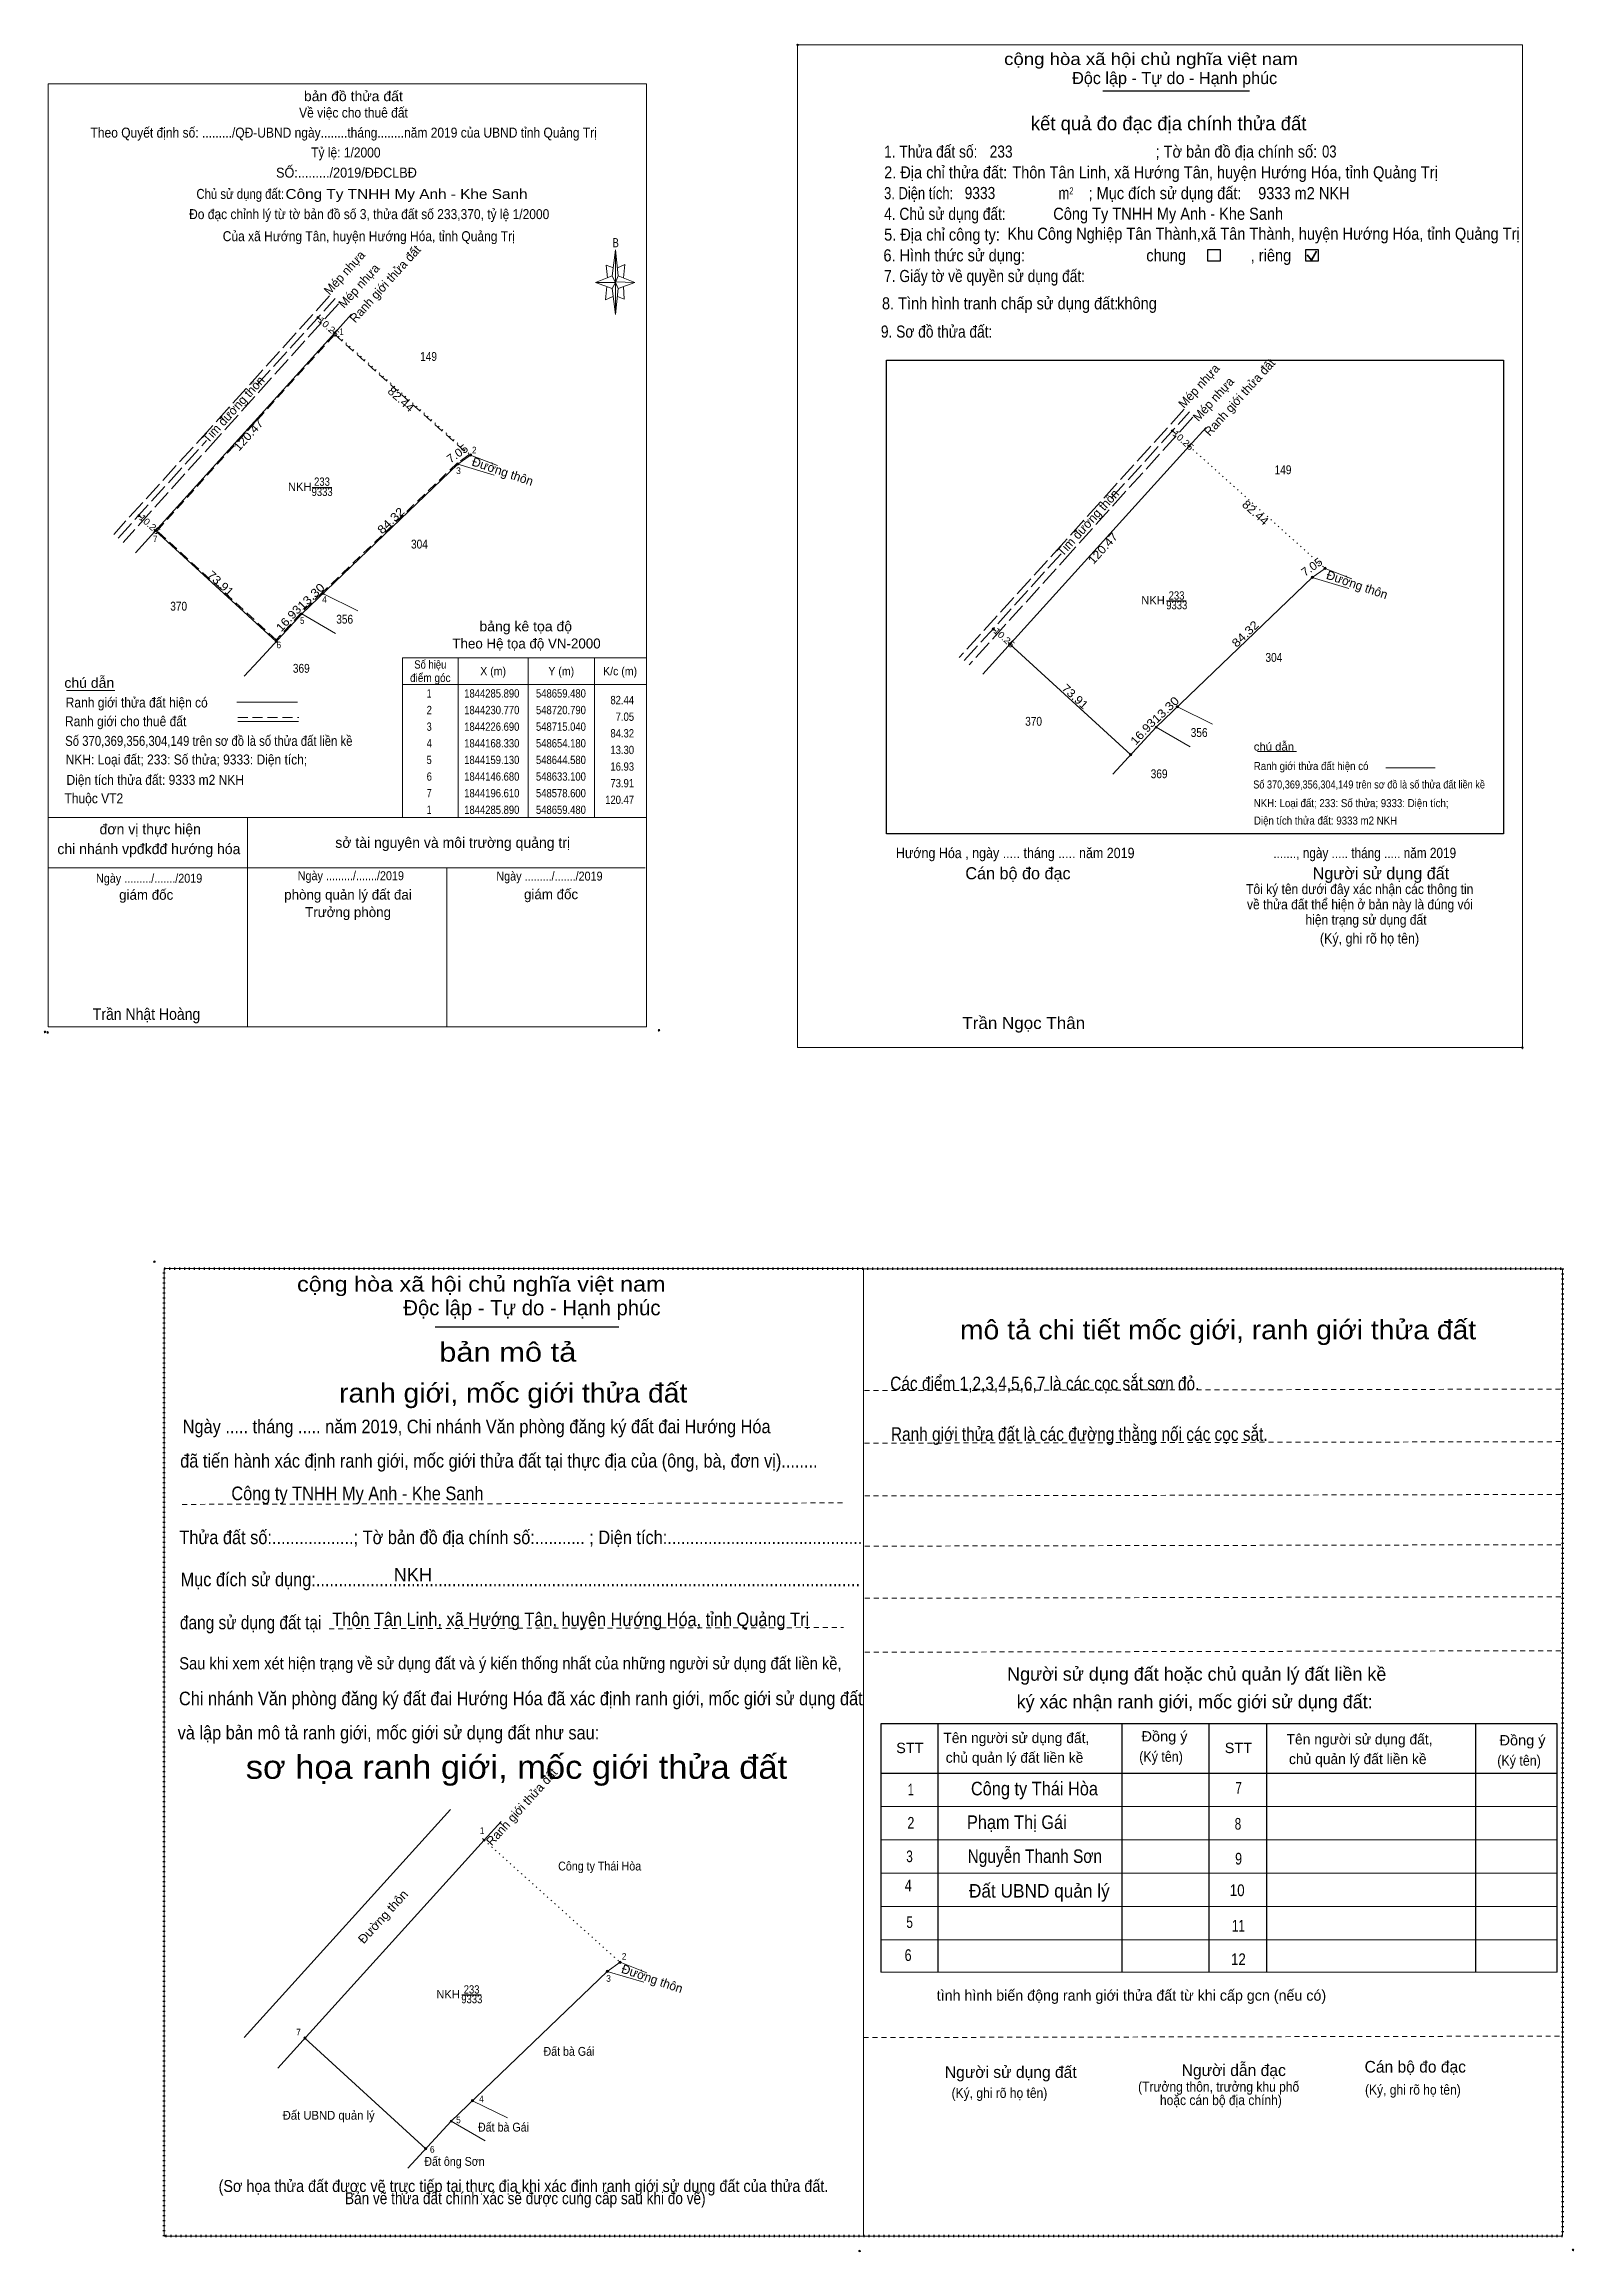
# Model space of a CAD drawing. Header units: metres. Extents: x 547557 to 548969, y 1843289 to 1844500.
# Drawn here: x 547557 to 548247, y 1843289 to 1844285 of the extents above; entities that cross this region are included whole.
import ezdxf
from ezdxf.enums import TextEntityAlignment as Align

# ---------------------------------------------------------------- set-up
doc = ezdxf.new("R2010")
doc.units = ezdxf.units.M
doc.header["$LTSCALE"] = 1.5
doc.header["$PDMODE"] = 32
doc.header["$PDSIZE"] = 0.75
for name, pattern in [('DOTTED', [1.5, 0.3, -1.2]), ('LONG_DASHED', [7.5, 6, -1.5]), ('MEDIUM_DASHED', [4.5, 3, -1.5]), ('SHORT_DASHED', [2.7, 1.5, -1.2])]:
    doc.linetypes.add(name, pattern=pattern)
for name, color, linetype, lineweight in [('1', 7, 'SHORT_DASHED', 13), ('10', 7, 'Continuous', 13), ('13', 7, 'Continuous', 25), ('17', 7, 'Continuous', 13), ('2', 7, 'Continuous', 13), ('22', 7, 'LONG_DASHED', 13), ('23', 7, 'Continuous', 13), ('32', 7, 'Continuous', 13), ('5', 7, 'Continuous', 13), ('6', 7, 'Continuous', 13), ('63', 7, 'Continuous', 13)]:
    doc.layers.add(name, color=color, linetype=linetype, lineweight=lineweight)
doc.layers.add('16', color=7, linetype='Continuous')

msp = doc.modelspace()

# ---------------------------------------------------------------- texts
at = {"layer": '1'}
for s, width, p in [('(Sơ họa thửa đất được vẽ trực tiếp tại thực địa khi xác định ranh giới sử dụng đất của thửa đất.', 0.9, (547773.1, 1843316.34)), (' Bản vẽ thửa đất chính xác sẽ được cung cấp sau khi đo vẽ)', 0.85, (547773.075, 1843310.84))]:
    msp.add_text(s, height=5.4, dxfattribs=dict(at, width=width)).set_placement(p, align=Align.CENTER)
at = {"layer": '10'}
for s, width, p in [('149', 0.85, (547730.27, 1844142.45)), ('149', 0.85, (548115.85, 1844091.33)), ('304', 0.85, (547726.155, 1844057.79)), ('370', 0.85, (547617.515, 1844029.77)), ('356', 0.85, (547692.425, 1844023.9)), ('369', 0.85, (547672.85, 1844001.74)), ('304', 0.85, (548111.735, 1844006.67)), ('370', 0.85, (548003.305, 1843977.84)), ('356', 0.85, (548078.005, 1843972.78)), ('369', 0.85, (548059.94, 1843954.17)), ('Công ty Thái Hòa', 0.9, (547807.495, 1843461.39)), ('Đất bà Gái', 0.9, (547793.63, 1843377.78)), ('Đất UBND quản lý', 0.95, (547685.2, 1843348.95)), ('Đất bà Gái', 0.9, (547764.09, 1843343.59)), ('Đất ông Sơn', 0.9, (547741.975, 1843328.14))]:
    msp.add_text(s, height=4, dxfattribs=dict(at, width=width)).set_placement(p, align=Align.CENTER)
at = {"layer": '10', "width": 1.1}
for p in [(547603.447, 1844067.578), (547989.027, 1844016.458)]:
    msp.add_text('10.25', height=3, rotation=317.54, dxfattribs=at).set_placement(p, align=Align.CENTER)
at = {"layer": '13'}
for s, rotation, p in [('Ranh giới thửa đất', 47.906, (547712.155, 1844175.819)), ('Mép nhựa', 47.8, (547693.797, 1844180.917)), ('Mép nhựa', 47.906, (547700.324, 1844174.964)), ('Ranh giới thửa đất', 47.906, (548097.735, 1844124.699)), ('Mép nhựa', 47.8, (548079.377, 1844129.797)), ('Mép nhựa', 47.906, (548085.904, 1844123.844)), ('Ranh giới thửa đất', 47.906, (547773.77, 1843488.744))]:
    msp.add_text(s, height=4, rotation=rotation, dxfattribs=at).set_placement(p, align=Align.CENTER)
for p in [(547677.43, 1844083.8), (548062.48, 1844032.57), (547744.37, 1843403.68)]:
    msp.add_text('NKH', height=3.75, dxfattribs=at).set_placement(p, align=Align.RIGHT)
at = {"layer": '13', "width": 0.85}
for p in [(547682.185, 1844086.09), (548067.805, 1844034.74), (547749.695, 1843405.85)]:
    msp.add_text('233', height=3.75, dxfattribs=at).set_placement(p, align=Align.CENTER)
at = {"layer": '16'}
for s, height, width, p in [('Các điểm 1,2,3,4,5,6,7 là các cọc sắt sơn đỏ.', 6.12, 0.85, (547938.61, 1843678.06)), ('Ngày ..... tháng ..... năm 2019, Chi nhánh Văn phòng đăng ký đất đai Hướng Hóa', 6.12, 0.9, (547619.34, 1843658.64)), ('Ranh giới thửa đất là các đường thằng nối các cọc sắt.', 6.12, 0.85, (547938.91, 1843655.22)), (' đã tiến hành xác định ranh giới, mốc giới thửa đất tại thực địa của (ông, bà, đơn vị)........', 6.12, 0.9, (547616.16, 1843643.16)), ('Công ty TNHH My Anh - Khe Sanh', 6.12, 0.9, (547641.28, 1843628.45)), ('Thửa đất số:..................; Tờ bản đồ địa chính số:........... ; Diện tích:...........................................', 6.12, 0.9, (547617.82, 1843608.62)), ('Mục đích sử dụng:........................................................................................................................', 6.12, 0.9, (547618.38, 1843589.64)), ('đang sử dụng đất tại', 6.12, 0.85, (547618.08, 1843570.2)), ('Thôn Tân Linh, xã Hướng Tân, huyện Hướng Hóa, tỉnh Quảng Trị', 6.12, 0.9, (547686.78, 1843571.64)), ('Sau khi xem xét hiện trạng về sử dụng đất và ý kiến thống nhất của những người sử dụng đất liền kề,', 5.508, 0.9, (547617.78, 1843552.1)), ('Chi nhánh Văn phòng đăng ký đất đai Hướng Hóa đã xác định ranh giới, mốc giới sử dụng đất', 6.12, 0.9, (547617.64, 1843535.94)), (' và lập bản mô tả ranh giới, mốc giới sử dụng đất như sau:', 6.12, 0.9, (547615, 1843520.52)), ('Công ty Thái Hòa', 6.12, 0.9, (547975.03, 1843495.29)), ('Phạm Thị Gái', 6.12, 0.9, (547973.22, 1843480.11)), ('Nguyễn Thanh Sơn', 6.12, 0.85, (547973.53, 1843464.78)), ('Đất UBND quản lý', 6.12, 0.95, (547974.13, 1843449.15))]:
    msp.add_text(s, height=height, dxfattribs=dict(at, width=width)).set_placement(p)
msp.add_text('NKH', height=6.12, dxfattribs=at).set_placement((547714.56, 1843591.78))
at = {"layer": '2'}
for s, height, width, p in [('cộng hòa xã hội chủ nghĩa việt nam', 5.459, 1.15, (547990.01, 1844275.94)), ('1. Thửa đất số:', 5.459, 0.85, (547935.85, 1844234.14)), ('233', 5.46, 0.85, (547983.47, 1844234.14)), ('; Tờ bản đồ địa chính số:', 5.459, 0.9, (548058.31, 1844234.14)), ('03', 5.46, 0.8, (548133.49, 1844234.2)), ('2. Địa chỉ thửa đất:', 5.459, 0.9, (547935.85, 1844224.78)), ('Thôn Tân Linh, xã Hướng Tân, huyện Hướng Hóa, tỉnh Quảng Trị', 5.46, 0.9, (547993.69, 1844224.78)), ('4. Chủ sử dụng đất:', 5.46, 0.85, (547935.85, 1844206.06)), ('3. Diện tích:', 5.459, 0.8, (547935.85, 1844215.4)), ('9333', 5.46, 0.85, (547972.19, 1844215.46)), ('m', 5.459, 0.8, (548014.55, 1844215.4)), ('2', 3.119, 0.8, (548019.43, 1844217.62)), ('; Mục đích sử dụng đất:', 5.459, 0.9, (548028.07, 1844215.4)), ('9333 m2 NKH', 5.46, 0.9, (548104.63, 1844215.4)), ('5. Địa chỉ công ty:', 5.46, 0.9, (547935.85, 1844196.7)), ('Khu Công Nghiệp Tân Thành,xã Tân Thành, huyện Hướng Hóa, tỉnh Quảng Trị', 5.46, 0.9, (547991.47, 1844197.1)), ('Công Ty TNHH My Anh - Khe Sanh ', 5.46, 0.9, (548012.17, 1844206.1)), ('6. Hình thức sử dụng:', 5.459, 0.9, (547935.53, 1844187.34)), ('chung                , riêng', 5.459, 0.9, (548054.17, 1844187.34)), ('7. Giấy tờ về quyền sử dụng đất:', 5.459, 0.85, (547935.85, 1844178.02)), ('8. Tình hình tranh chấp sử dụng đất: ', 5.46, 0.9, (547934.87, 1844165.68)), ('không', 5.459, 0.9, (548041.01, 1844165.72)), ('9. Sơ đồ thửa đất:', 5.459, 0.85, (547934.39, 1844152.94)), ('chú dẫn', 4.5, 1.05, (547565.94, 1843994.96)), ('Ranh giới thửa đất hiện có ', 4.5, 0.9, (547566.54, 1843986.08)), ('Số 370,369,356,304,149 trên sơ đồ là số thửa đất liền kề', 4.5, 0.85, (547566.3, 1843968.76)), ('Ranh giới cho thuê đất', 4.5, 0.9, (547566.22, 1843977.62)), ('NKH: Loại đất; 233: Số thửa; 9333: Diện tích;', 4.5, 0.9, (547566.52, 1843960.36)), ('Diện tích thửa đất: 9333 m2 NKH', 4.5, 0.9, (547566.9, 1843951.18)), ('Số 370,369,356,304,149 trên sơ đồ là số thửa đất liền kề', 3.63, 0.85, (548102.41, 1843949.53)), ('Thuộc VT2', 4.5, 0.9, (547565.98, 1843942.84)), ('NKH: Loại đất; 233: Số thửa; 9333: Diện tích;', 3.63, 0.9, (548102.63, 1843941.13)), ('Diện tích thửa đất: 9333 m2 NKH', 3.63, 0.9, (548102.74, 1843933.25)), ('Hướng Hóa , ngày ..... tháng ..... năm 2019', 4.68, 0.9, (547941.19, 1843918.12)), ('......., ngày ..... tháng ..... năm 2019', 4.68, 0.85, (548111.47, 1843918.12)), ('(Ký, ghi rõ họ tên)', 4.679, 0.9, (548132.51, 1843879.58)), ('Trần Ngọc Thân', 5.46, 1.05, (547971.16, 1843841.03)), ('cộng hòa xã hội chủ nghĩa việt nam', 6.847, 1.15, (547670.94, 1843722.56)), ('STT', 4.666, 1.05, (547941.28, 1843514.34)), ('(Ký tên)', 4.666, 0.9, (548050.98, 1843510.44)), ('Đồng ý', 4.666, 1.05, (548052, 1843519.58)), ('STT', 4.666, 1.05, (548089.54, 1843514.34)), ('Đồng ý', 4.666, 1.05, (548213.56, 1843517.82)), ('(Ký tên)', 4.666, 0.9, (548212.54, 1843508.66)), ('(Ký, ghi rõ họ tên)', 4.515, 0.9, (547966.3, 1843358.76)), ('(Ký, ghi rõ họ tên)', 4.515, 0.9, (548152.86, 1843360.26))]:
    msp.add_text(s, height=height, dxfattribs=dict(at, width=width)).set_placement(p)
for s, height, p in [('Độc lập - Tự do - Hạnh phúc', 5.459, (548020.69, 1844267.32)), ('Theo Hệ tọa độ VN-2000', 4.5, (547741.02, 1844012.7)), ('Cán bộ đo đạc', 5.459, (547972.51, 1843908.56)), ('Người sử dụng đất', 5.459, (548129.23, 1843908.56)), ('Độc lập - Tự do - Hạnh phúc', 6.847, (547718.88, 1843711.86)), ('Người sử dụng đất hoặc chủ quản lý đất liền kề ', 6.06, (547991.34, 1843547)), ('ký xác nhận ranh giới, mốc giới sử dụng đất:', 6.06, (547995.66, 1843534.52)), ('Tên người sử dụng đất,', 4.666, (547962.58, 1843518.86)), ('chủ quản lý đất liền kề', 4.666, (547963.66, 1843509.98)), ('Tên người sử dụng đất,', 4.666, (548117.46, 1843518.26)), ('chủ quản lý đất liền kề', 4.666, (548118.54, 1843509.38)), ('tình hình biến động ranh giới thửa đất từ khi cấp gcn (nếu có)', 4.816, (547959.58, 1843402.64)), ('Cán bộ đo đạc', 5.256, (548152.68, 1843370.22)), ('Người sử dụng đất', 5.268, (547963.26, 1843367.82)), ('Người dẫn đạc', 5.28, (548070.1, 1843368.66))]:
    msp.add_text(s, height=height, dxfattribs=at).set_placement(p)
for s, height, width, p in [('bản đồ thửa đất', 4.5, 1.05, (547696.35, 1844259.63)), ('Về việc cho thuê đất', 4.5, 0.9, (547696.395, 1844252.2)), ('Theo Quyết định số: ........./QĐ-UBND ngày........tháng........năm 2019 của UBND tỉnh Quảng Trị', 4.5, 0.9, (547691.97, 1844243.19)), ('Tỷ lệ: 1/2000', 4.5, 0.9, (547692.95, 1844234.22)), ('SỐ:........./2019/ĐĐCLBĐ', 4.5, 0.95, (547693.22, 1844225.13)), ('Chủ sử dụng đất: ', 4.5, 0.85, (547646.015, 1844215.53)), ('Công Ty TNHH My Anh - Khe Sanh', 4.5, 1.15, (547720.33, 1844215.5)), ('Đo đạc chỉnh lý từ tờ bản đồ số 3, thửa đất số 233,370, tỷ lệ 1/2000 ', 4.5, 0.9, (547704.245, 1844206.41)), ('Của xã Hướng Tân, huyện Hướng Hóa, tỉnh Quảng Trị', 4.5, 0.9, (547703.285, 1844196.46)), ('B', 4.133, 0.75, (547814.73, 1844193.69)), ('9333', 3.75, 0.85, (547682.245, 1844081.49)), ('9333', 3.75, 0.85, (548067.905, 1844030.37)), ('bảng kê tọa độ', 4.5, 1.05, (547774.13, 1844020.44)), ('Tôi ký tên dưới đây xác nhận các thông tin', 4.51, 0.9, (548150.47, 1843901.9)), ('về thửa đất thể hiện ở bản này là đúng vói', 4.51, 0.9, (548150.575, 1843895)), ('hiện trạng sử dụng đất', 4.51, 0.9, (548153.305, 1843888.1)), ('mô tả chi tiết mốc giới, ranh giới thửa đất', 8.668, 1.1, (548086.555, 1843701.02)), ('bản mô tả', 8.669, 1.2, (547766.03, 1843690.94)), ('ranh giới, mốc giới thửa đất', 8.669, 1.1, (547768.48, 1843672.52)), ('sơ họa ranh giới, mốc giới thửa đất', 10.58, 1.1, (547769.95, 1843502.76)), ('1', 5.268, 0.7, (547947.895, 1843495.28)), ('7', 5.28, 0.75, (548095.81, 1843496.06)), ('2', 5.268, 0.8, (547947.93, 1843480.26)), ('8', 5.28, 0.75, (548095.51, 1843479.8)), ('3', 5.268, 0.75, (547947.325, 1843465.14)), ('9', 5.28, 0.8, (548095.8, 1843464.08)), ('4', 5.268, 0.8, (547946.745, 1843452)), ('10', 5.28, 0.85, (548095.18, 1843449.84)), ('5', 5.268, 0.75, (547947.36, 1843435.46)), ('11', 5.28, 0.75, (548095.74, 1843433.84)), ('6', 5.268, 0.8, (547946.67, 1843420.56)), ('12', 5.28, 0.85, (548095.725, 1843418.7)), ('9333', 3.75, 0.85, (547749.795, 1843401.48)), ('(Trưởng thôn, trưởng khu phố', 4.515, 0.9, (548086.8, 1843361.58)), ('hoặc cán bộ địa chính)', 4.515, 0.9, (548087.81, 1843355.54))]:
    msp.add_text(s, height=height, dxfattribs=dict(at, width=width)).set_placement(p, align=Align.CENTER)
for s, height, p in [('kết quả đo đạc địa chính thửa đất', 6.24, (548064.24, 1844246.48)), ('.', 1.56, (548223.777, 1843831.7))]:
    msp.add_text(s, height=height, dxfattribs=at).set_placement(p, align=Align.CENTER)
at = {"layer": '2', "width": 1.1}
for p in [(547684.217, 1844156.658), (548069.797, 1844105.538)]:
    msp.add_text('10.25', height=3, rotation=317.534, dxfattribs=at).set_placement(p, align=Align.CENTER)
at = {"layer": '22'}
for s, rotation, p in [('Tim đường thôn', 47.71, (547643.73, 1844119.204)), ('Đường thôn', 340.974, (547763.073, 1844090.686)), ('Tim đường thôn', 47.71, (548029.31, 1844068.084)), ('Đường thôn', 340.974, (548148.653, 1844039.566)), ('Đường thôn', 340.974, (547830.543, 1843410.676))]:
    msp.add_text(s, height=4, rotation=rotation, dxfattribs=at).set_placement(p, align=Align.CENTER)
at = {"layer": '22', "width": 1.05}
msp.add_text('Đường thôn', height=4, rotation=47.71, dxfattribs=at).set_placement((547711.192, 1843439.194), align=Align.CENTER)
at = {"layer": '5'}
for s, height, p in [('đơn vị thực hiện', 4.74, (547604.685, 1843928.85)), ('chi nhánh vpđkđđ hướng hóa', 4.73, (547604.07, 1843919.91)), ('sở tài nguyên và môi trường quảng trị', 4.725, (547741.17, 1843922.76)), ('giám đốc', 4.5, (547602.855, 1843899.33)), ('phòng quản lý đất đai', 4.5, (547693.92, 1843899.39)), ('giám đốc', 4.5, (547785.555, 1843899.57)), ('Trưởng phòng', 4.5, (547693.955, 1843891.5))]:
    msp.add_text(s, height=height, dxfattribs=at).set_placement(p, align=Align.CENTER)
at = {"layer": '5', "width": 0.9}
for s, height, p in [('Ngày ........./......./2019', 4.05, (547604.18, 1843907.01)), ('Ngày ........./......./2019', 4.05, (547695.2, 1843908.15)), ('Ngày ........./......./2019', 4.05, (547784.84, 1843907.97)), ('Trần Nhật Hoàng', 5.25, (547603.01, 1843845.15))]:
    msp.add_text(s, height=height, dxfattribs=at).set_placement(p, align=Align.CENTER)
at = {"layer": '6'}
for s, width, p in [('chú dẫn', 1.05, (548102.66, 1843966.6)), ('Ranh giới thửa đất hiện có ', 0.9, (548102.66, 1843957.85))]:
    msp.add_text(s, height=3.634, dxfattribs=dict(at, width=width)).set_placement(p)
at = {"layer": '63'}
for s, height, width, p in [(' 1', 3, 0.9, (547692.06, 1844154.11)), (' 2', 3, 0.9, (547751.9, 1844100.72)), (' 3', 3, 0.95, (547744.83, 1844091.41)), (' 7', 3, 0.95, (547607.99, 1844060.67)), (' 4', 3, 0.95, (547684.38, 1844033.31)), (' 5', 3, 0.9, (547674.27, 1844023.8)), (' 6', 3, 0.95, (547663.76, 1844012.82)), ('82.44', 3.75, 0.85, (547823.01, 1843987.56)), ('7.05', 3.75, 0.85, (547823.01, 1843980.06)), ('84.32', 3.75, 0.85, (547823.01, 1843972.56)), ('13.30', 3.75, 0.85, (547823.01, 1843965.06)), ('73.91', 3.75, 0.85, (547823.01, 1843950.06)), ('16.93', 3.75, 0.85, (547823.01, 1843957.56)), ('120.47', 3.75, 0.85, (547823.01, 1843942.56)), (' 1', 3, 0.9, (547755.44, 1843477.83)), (' 2', 3, 0.9, (547819.53, 1843421.17)), (' 3', 3, 0.95, (547812.54, 1843411.17)), (' 7', 3, 0.95, (547672.64, 1843386.96)), (' 4', 3, 0.95, (547755.21, 1843356.83)), (' 5', 3, 0.9, (547744.77, 1843347.36)), (' 6', 3, 0.95, (547733.01, 1843334.05))]:
    msp.add_text(s, height=height, dxfattribs=dict(at, width=width)).set_placement(p, align=Align.RIGHT)
for s, rotation, width, p in [('82.44', 318.043, 1.1, (547716.571, 1844123.705)), ('120.47', 47.826, 1.1, (547650.377, 1844107.736)), ('7.05', 35.358, 1.05, (547744.34, 1844099.092)), ('84.32', 43.799, 1.15, (547714.537, 1844069.053)), ('82.44', 318.043, 1.1, (548102.151, 1844072.585)), ('120.47', 47.826, 1.1, (548035.957, 1844056.616)), ('7.05', 35.358, 1.05, (548129.92, 1844047.972)), ('73.91', 317.506, 1.1, (547635.143, 1844040.727)), ('13.30', 43.781, 1.15, (547678.548, 1844034.809)), ('16.93', 47.321, 1.1, (547668.489, 1844025.034)), ('84.32', 43.799, 1.15, (548100.117, 1844017.933)), ('73.91', 317.506, 1.1, (548020.723, 1843989.607)), ('13.30', 43.781, 1.15, (548064.128, 1843983.689)), ('16.93', 47.321, 1.1, (548054.069, 1843973.914))]:
    msp.add_text(s, height=3.75, rotation=rotation, dxfattribs=dict(at, width=width)).set_placement(p, align=Align.CENTER)
for s, width, p in [('Số hiệu', 0.85, (547731.06, 1844003.61)), ('X (m)', 0.95, (547759.415, 1844000.61)), ('Y (m)', 0.95, (547790.16, 1844000.61)), ('K/c (m)', 0.95, (547816.71, 1844000.61)), ('điểm góc', 0.9, (547731.065, 1843997.61)), (' 1', 0.75, (547730.01, 1843990.56)), ('1844285.890', 0.85, (547758.81, 1843990.56)), ('548659.480', 0.85, (547790.01, 1843990.56)), (' 2', 0.85, (547730.01, 1843983.06)), ('1844230.770', 0.85, (547758.81, 1843983.06)), ('548720.790', 0.85, (547790.01, 1843983.06)), (' 3', 0.8, (547730.015, 1843975.56)), ('1844226.690', 0.85, (547758.81, 1843975.56)), ('548715.040', 0.85, (547790.01, 1843975.56)), (' 4', 0.85, (547730.01, 1843968.06)), (' 5', 0.8, (547730.005, 1843960.56)), ('1844168.330', 0.85, (547758.81, 1843968.06)), ('1844159.130', 0.85, (547758.81, 1843960.56)), ('548654.180', 0.85, (547790.01, 1843968.06)), ('548644.580', 0.85, (547790.01, 1843960.56)), (' 6', 0.85, (547730.01, 1843953.06)), ('1844146.680', 0.85, (547758.81, 1843953.06)), ('548633.100', 0.85, (547790.01, 1843953.06)), (' 7', 0.8, (547730.01, 1843945.56)), ('1844196.610', 0.85, (547758.81, 1843945.56)), ('548578.600', 0.85, (547790.01, 1843945.56)), (' 1', 0.75, (547730.01, 1843938.06)), ('1844285.890', 0.85, (547758.81, 1843938.06)), ('548659.480', 0.85, (547790.01, 1843938.06))]:
    msp.add_text(s, height=3.75, dxfattribs=dict(at, width=width)).set_placement(p, align=Align.CENTER)

# ---------------------------------------------------------------- hatches: boundary and pattern name
at = {"layer": '10'}
for points in [[(547600.046, 1844072.656, 1), (547599.046, 1844072.656, 1)], [(547607.536, 1844065.806, 1), (547606.536, 1844065.806, 1)], [(547662.036, 1844015.876, 1), (547661.036, 1844015.876, 1)], [(547985.62, 1844021.53, 1), (547984.62, 1844021.53, 1)], [(547993.11, 1844014.68, 1), (547992.11, 1844014.68, 1)], [(548047.61, 1843964.75, 1), (548046.61, 1843964.75, 1)], [(547675, 1843385.79, 1), (547674, 1843385.79, 1)], [(547729.5, 1843335.86, 1), (547728.5, 1843335.86, 1)]]:
    msp.add_hatch(color=256, dxfattribs=at).paths.add_polyline_path(points)
at = {"layer": '2'}
for points in [[(547680.846, 1844162.006, 1), (547679.846, 1844162.006, 1)], [(547688.41, 1844155.085, 1), (547687.41, 1844155.085, 1)], [(548066.42, 1844110.88, 1), (548065.42, 1844110.88, 1)], [(548073.984, 1844103.959, 1), (548072.984, 1844103.959, 1)], [(547743.976, 1844095.886, 1), (547742.976, 1844095.886, 1)], [(547749.726, 1844099.966, 1), (547748.726, 1844099.966, 1)], [(548129.55, 1844044.76, 1), (548128.55, 1844044.76, 1)], [(548135.3, 1844048.84, 1), (548134.3, 1844048.84, 1)], [(547683.116, 1844037.526, 1), (547682.116, 1844037.526, 1)], [(548068.69, 1843986.4, 1), (548067.69, 1843986.4, 1)], [(547755.874, 1843475.069, 1), (547754.874, 1843475.069, 1)], [(547811.44, 1843415.87, 1), (547810.44, 1843415.87, 1)], [(547817.19, 1843419.95, 1), (547816.19, 1843419.95, 1)], [(547750.58, 1843357.51, 1), (547749.58, 1843357.51, 1)]]:
    msp.add_hatch(color=256, dxfattribs=at).paths.add_polyline_path(points)
at = {"layer": '32'}
for points in [[(547673.516, 1844028.326, 1), (547672.516, 1844028.326, 1)], [(548059.09, 1843977.2, 1), (548058.09, 1843977.2, 1)], [(547740.98, 1843348.31, 1), (547739.98, 1843348.31, 1)]]:
    msp.add_hatch(color=256, dxfattribs=at).paths.add_polyline_path(points)

# ---------------------------------------------------------------- linework, layer by layer
at = {"layer": '1'}
for p, q in [((547927.02, 1843677.9), (548242.6, 1843678.58)), ((547927.06, 1843654.16), (548242.62, 1843654.86)), ((547619.14, 1843626.56), (547917.78, 1843627.22)), ((547927.08, 1843630.34), (548242.66, 1843631.04)), ((547927.12, 1843607.7), (548242.68, 1843608.38)), ((547927.14, 1843584.2), (548242.72, 1843584.9)), ((547685.46, 1843570.46), (547917.54, 1843570.98)), ((547927.18, 1843559.84), (548242.74, 1843560.54)), ((547926.58, 1843386), (548242.14, 1843386.68))]:
    msp.add_line(p, q, dxfattribs=at)
at = {"layer": '1', "linetype": 'MEDIUM_DASHED'}
msp.add_lwpolyline([(547687.96, 1844154.39), (547748.43, 1844100.02), (547743.16, 1844096.28), (547682.27, 1844037.89), (547672.66, 1844028.68), (547661.51, 1844016.59), (547607.74, 1844065.84)], close=True, dxfattribs=at)
at = {"layer": '1', "linetype": 'DOTTED', "lineweight": 53}
msp.add_lwpolyline([(547610.92, 1843732.92), (548242.02, 1843732.92), (548242.02, 1843296.44), (547610.92, 1843296.44)], close=True, dxfattribs=at)
at = {"layer": '10', "linetype": 'DOTTED'}
for p, q in [((547687.91, 1844155.08), (547749.23, 1844099.97)), ((548073.49, 1844103.96), (548134.8, 1844048.84)), ((547755.38, 1843475.07), (547816.69, 1843419.95))]:
    msp.add_line(p, q, dxfattribs=at)
at = {"layer": '10'}
for p, q in [((547743.48, 1844095.89), (547673.02, 1844028.33)), ((547599.47, 1844072.73), (547600.75, 1844071.57)), ((547606.27, 1844066.51), (547607.04, 1844065.81)), ((548129.05, 1844044.76), (548058.59, 1843977.2)), ((547682.62, 1844037.53), (547698.4, 1844029.75)), ((547673.02, 1844028.33), (547653.51, 1844007.17)), ((547688.34, 1844019.51), (547673.02, 1844028.33)), ((547985.04, 1844021.6), (547986.32, 1844020.44)), ((547991.84, 1844015.38), (547992.61, 1844014.68)), ((547653.51, 1844007.17), (547647.1, 1844000.22)), ((548068.19, 1843986.4), (548083.97, 1843978.62)), ((548058.59, 1843977.2), (548039.08, 1843956.04)), ((548073.91, 1843968.38), (548058.59, 1843977.2)), ((547810.94, 1843415.87), (547740.48, 1843348.31)), ((547750.08, 1843357.51), (547765.86, 1843349.73)), ((547740.48, 1843348.31), (547720.97, 1843327.15)), ((547755.8, 1843339.49), (547740.48, 1843348.31))]:
    msp.add_line(p, q, dxfattribs=at)
for centre in [(547599.546, 1844072.656), (547607.036, 1844065.806), (547661.536, 1844015.876), (547985.12, 1844021.53), (547992.61, 1844014.68), (548047.11, 1843964.75), (547674.5, 1843385.79), (547729, 1843335.86)]:
    msp.add_circle(centre, 0.5, dxfattribs=at)
at = {"layer": '13'}
for p, q in [((547677.77, 1844085.32), (547686.61, 1844085.32)), ((548063.34, 1844034.19), (548072.18, 1844034.19)), ((547745.23, 1843405.3), (547754.07, 1843405.3))]:
    msp.add_line(p, q, dxfattribs=at)
at = {"layer": '17'}
msp.add_line((548104.35, 1843966.24), (548121.87, 1843966.24), dxfattribs=at)
at = {"layer": '2', "lineweight": 25}
for p, q in [((548034.56, 1844264.23), (548100.7, 1844264.23)), ((547936.92, 1844142.74), (548215.35, 1844142.74)), ((548215.35, 1844142.74), (548215.35, 1843929.01)), ((547733.19, 1843706.72), (547816.15, 1843706.72)), ((547960.11, 1843527.56), (547960.11, 1843415.49)), ((548043.14, 1843527.56), (548043.14, 1843415.49)), ((548082.42, 1843527.56), (548082.42, 1843415.49)), ((548108.42, 1843527.56), (548108.42, 1843415.49)), ((548202.64, 1843527.27), (548202.64, 1843415.49)), ((547934.29, 1843505.29), (548239.51, 1843505.29))]:
    msp.add_line(p, q, dxfattribs=at)
at = {"layer": '2'}
for p, q in [((547813.16, 1844180.82), (547814.66, 1844192.52)), ((547813.16, 1844175.12), (547805.66, 1844177.82)), ((547815.86, 1844175.12), (547814.66, 1844163.42)), ((547815.86, 1844180.82), (547823.36, 1844177.82)), ((547818.26, 1844176.02), (547818.56, 1844170.32)), ((547818.56, 1844170.32), (547815.56, 1844171.52)), ((547680.35, 1844162.01), (547681.72, 1844160.76)), ((547687.15, 1844155.78), (547687.91, 1844155.09)), ((548065.92, 1844110.88), (548067.29, 1844109.63)), ((548072.72, 1844104.65), (548073.48, 1844103.96)), ((547566.93, 1843993.77), (547588.65, 1843993.77)), ((547643.73, 1843988.55), (547671.15, 1843988.55)), ((547644.15, 1843979.76), (547671.57, 1843979.76)), ((547558.55, 1843936.5), (547828.55, 1843936.5)), ((547558.55, 1843913.7), (547827.95, 1843913.7)), ((547558.55, 1843913.7), (547827.95, 1843913.7)), ((547828.55, 1843842), (547558.55, 1843842)), ((547934.29, 1843490.24), (548239.51, 1843490.24)), ((547754.61, 1843475.76), (547755.37, 1843475.07)), ((547934.29, 1843475.19), (548239.51, 1843475.19)), ((547934.29, 1843460.14), (548239.51, 1843460.14)), ((547934.29, 1843445.09), (548239.51, 1843445.09)), ((547934.29, 1843430.04), (548239.51, 1843430.04)), ((547934.29, 1843415.49), (548239.51, 1843415.49))]:
    msp.add_line(p, q, dxfattribs=at)
at = {"layer": '2', "lineweight": 35}
for p, q in [((548126.81, 1844190.29), (548128.67, 1844187.87)), ((548128.67, 1844187.87), (548130.94, 1844191.93))]:
    msp.add_line(p, q, dxfattribs=at)
at = {"layer": '2', "linetype": 'MEDIUM_DASHED'}
msp.add_line((547644.15, 1843981.62), (547671.75, 1843981.62), dxfattribs=at)
at = {"layer": '2'}
for points in [[(547896.81, 1844284.97), (548223.87, 1844284.97), (548223.87, 1843832.61), (547896.81, 1843832.61)], [(547814.66, 1844192.52), (547815.86, 1844180.82), (547814.66, 1844177.82)], [(547814.66, 1844177.82), (547805.66, 1844177.82), (547813.16, 1844180.82), (547815.86, 1844175.12), (547823.36, 1844177.82), (547814.66, 1844178.12)], [(547814.66, 1844177.82), (547814.66, 1844163.42), (547813.16, 1844175.12)]]:
    msp.add_lwpolyline(points, close=True, dxfattribs=at)
for points in [[(547558.55, 1844267.4), (547828.55, 1844267.4), (547828.55, 1843842)], [(547828.55, 1843842), (547558.55, 1843842), (547558.55, 1844267.4)], [(547813.76, 1844184.42), (547810.46, 1844185.62), (547811.06, 1844179.92)], [(547815.56, 1844184.42), (547818.86, 1844185.92), (547818.26, 1844179.92)], [(547814.66, 1844177.82), (547813.16, 1844180.82), (547805.66, 1844177.82)], [(547810.76, 1844176.02), (547810.16, 1844170.02), (547813.46, 1844171.52)], [(547814.66, 1844177.82), (547815.86, 1844175.12), (547823.36, 1844177.82)], [(547610.92, 1843296.45), (547610.91, 1843296.45), (547610.91, 1843732.91), (547926.47, 1843732.91), (547926.47, 1843732.9)], [(547926.47, 1843732.9), (547926.47, 1843296.45), (547610.92, 1843296.45)], [(547926.47, 1843732.9), (548242.03, 1843732.9), (548242.03, 1843296.44)], [(548242.03, 1843296.44), (547926.47, 1843296.44), (547926.47, 1843732.9)], [(547926.48, 1843732.9), (548242.04, 1843732.9), (548242.04, 1843296.44), (548242.03, 1843296.44)], [(548242.03, 1843296.44), (547926.48, 1843296.44), (547926.48, 1843732.9)]]:
    msp.add_lwpolyline(points, dxfattribs=at)
at = {"layer": '2', "lineweight": 25}
for points in [[(548081.89, 1844192.71), (548087.51, 1844192.71), (548087.51, 1844187.47), (548081.89, 1844187.47)], [(548126.08, 1844192.71), (548131.7, 1844192.71), (548131.7, 1844187.47), (548126.08, 1844187.47)]]:
    msp.add_lwpolyline(points, close=True, dxfattribs=at)
for points in [[(548215.35, 1843929.01), (547936.92, 1843929.01), (547936.92, 1844142.74)], [(548239.51, 1843415.49), (548239.51, 1843527.56), (547934.29, 1843527.56), (547934.29, 1843415.49)]]:
    msp.add_lwpolyline(points, dxfattribs=at)
at = {"layer": '2'}
for centre in [(547680.346, 1844162.006), (547687.91, 1844155.085), (548065.92, 1844110.88), (548073.484, 1844103.959), (547743.476, 1844095.886), (547749.226, 1844099.966), (548129.05, 1844044.76), (548134.8, 1844048.84), (547682.616, 1844037.526), (548068.19, 1843986.4), (547755.374, 1843475.069), (547810.94, 1843415.87), (547816.69, 1843419.95), (547750.08, 1843357.51)]:
    msp.add_circle(centre, 0.5, dxfattribs=at)
for p in [(547896.81, 1844284.97), (547834.25, 1843840.5), (548223.86, 1843832.61), (547606.6, 1843736.05), (547924.77, 1843289.71), (548246.72, 1843290.24)]:
    msp.add_point(p, dxfattribs=at)
at = {"layer": '22'}
for p, q in [((547652.78, 1844131.58), (547688.15, 1844170.62)), ((548038.35, 1844080.45), (548073.72, 1844119.49)), ((547590.19, 1844062.49), (547630.14, 1844106.59)), ((547972.01, 1844007.22), (548015.71, 1844055.46))]:
    msp.add_line(p, q, dxfattribs=at)
at = {"layer": '22', "linetype": 'Continuous'}
for p, q in [((547661.54, 1844015.88), (547607.04, 1844065.81)), ((548047.11, 1843964.75), (547992.61, 1844014.68)), ((547729, 1843335.86), (547674.5, 1843385.79))]:
    msp.add_line(p, q, dxfattribs=at)
at = {"layer": '22'}
for points in [[(547685.64, 1844171.77), (547631.58, 1844111.85), (547588.2, 1844064.17)], [(547689.56, 1844168.15), (547635.43, 1844108.12), (547592.45, 1844060.57)], [(548071.21, 1844120.64), (548017.15, 1844060.72), (547969.75, 1844008.62)], [(548075.13, 1844117.02), (548021, 1844056.99), (547974.23, 1844005.25)]]:
    msp.add_lwpolyline(points, dxfattribs=at)
at = {"layer": '23'}
for p, q in [((547749.23, 1844099.97), (547743.48, 1844095.89)), ((547759.93, 1844090.95), (547743.48, 1844095.89)), ((547759.93, 1844090.95), (547743.48, 1844095.89)), ((547749.23, 1844099.97), (547761.35, 1844095.25)), ((548134.8, 1844048.84), (548129.05, 1844044.76)), ((548145.5, 1844039.82), (548129.05, 1844044.76)), ((548145.5, 1844039.82), (548129.05, 1844044.76)), ((548134.8, 1844048.84), (548146.92, 1844044.12)), ((547647.03, 1843386), (547740.19, 1843488.83)), ((547816.69, 1843419.95), (547810.94, 1843415.87)), ((547827.39, 1843410.93), (547810.94, 1843415.87)), ((547827.39, 1843410.93), (547810.94, 1843415.87)), ((547816.69, 1843419.95), (547828.81, 1843415.23))]:
    msp.add_line(p, q, dxfattribs=at)
for points in [[(547598.02, 1844055.86), (547687.92, 1844155.09), (547695.57, 1844163.54)], [(547980.33, 1844001.13), (548073.49, 1844103.96), (548081.14, 1844112.41)], [(547662.22, 1843372.24), (547755.38, 1843475.07), (547763.03, 1843483.52)]]:
    msp.add_lwpolyline(points, dxfattribs=at)
at = {"layer": '32'}
for centre in [(547673.016, 1844028.326), (548058.59, 1843977.2), (547740.48, 1843348.31)]:
    msp.add_circle(centre, 0.5, dxfattribs=at)
at = {"layer": '5'}
for p, q in [((547558.56, 1843936.5), (547828.55, 1843936.5)), ((547648.56, 1843842), (547648.56, 1843936.5)), ((547828.55, 1843936.5), (547828.56, 1843936.5)), ((547558.56, 1843913.7), (547827.96, 1843913.7)), ((547558.56, 1843913.7), (547827.96, 1843913.7)), ((547558.56, 1843913.7), (547827.96, 1843913.7)), ((547558.56, 1843842), (547558.56, 1843913.7)), ((547738.56, 1843842), (547738.56, 1843913.7))]:
    msp.add_line(p, q, dxfattribs=at)
msp.add_lwpolyline([(547828.56, 1843842), (547828.55, 1843842), (547558.56, 1843842)], dxfattribs=at)
for p in [(547557.18, 1843839.72), (547558.38, 1843839.48), (547834.26, 1843840.5)]:
    msp.add_point(p, dxfattribs=at)
at = {"layer": '6'}
msp.add_line((548162.31, 1843958.88), (548184.45, 1843958.88), dxfattribs=at)
at = {"layer": '63'}
for p, q in [((547743.66, 1844008.5), (547743.66, 1843936.5)), ((547775.16, 1844008.5), (547775.16, 1843936.5)), ((547805.16, 1844008.5), (547805.16, 1843936.5)), ((547718.46, 1843996.5), (547828.55, 1843996.5)), ((547828.55, 1843996.5), (547828.56, 1843996.5))]:
    msp.add_line(p, q, dxfattribs=at)
for points in [[(547828.55, 1843936.5), (547718.46, 1843936.5), (547718.46, 1844008.5), (547828.55, 1844008.5)], [(547828.55, 1844008.5), (547828.56, 1844008.5), (547828.56, 1843936.5), (547828.55, 1843936.5)]]:
    msp.add_lwpolyline(points, dxfattribs=at)

msp.set_redraw_order([(e.dxf.handle, doc.entitydb.next_handle()) for e in msp.query("TEXT MTEXT ATTDEF DIMENSION ARC_DIMENSION")])  # texts and dimensions are drawn at this point

doc.saveas('drawing.dxf')
